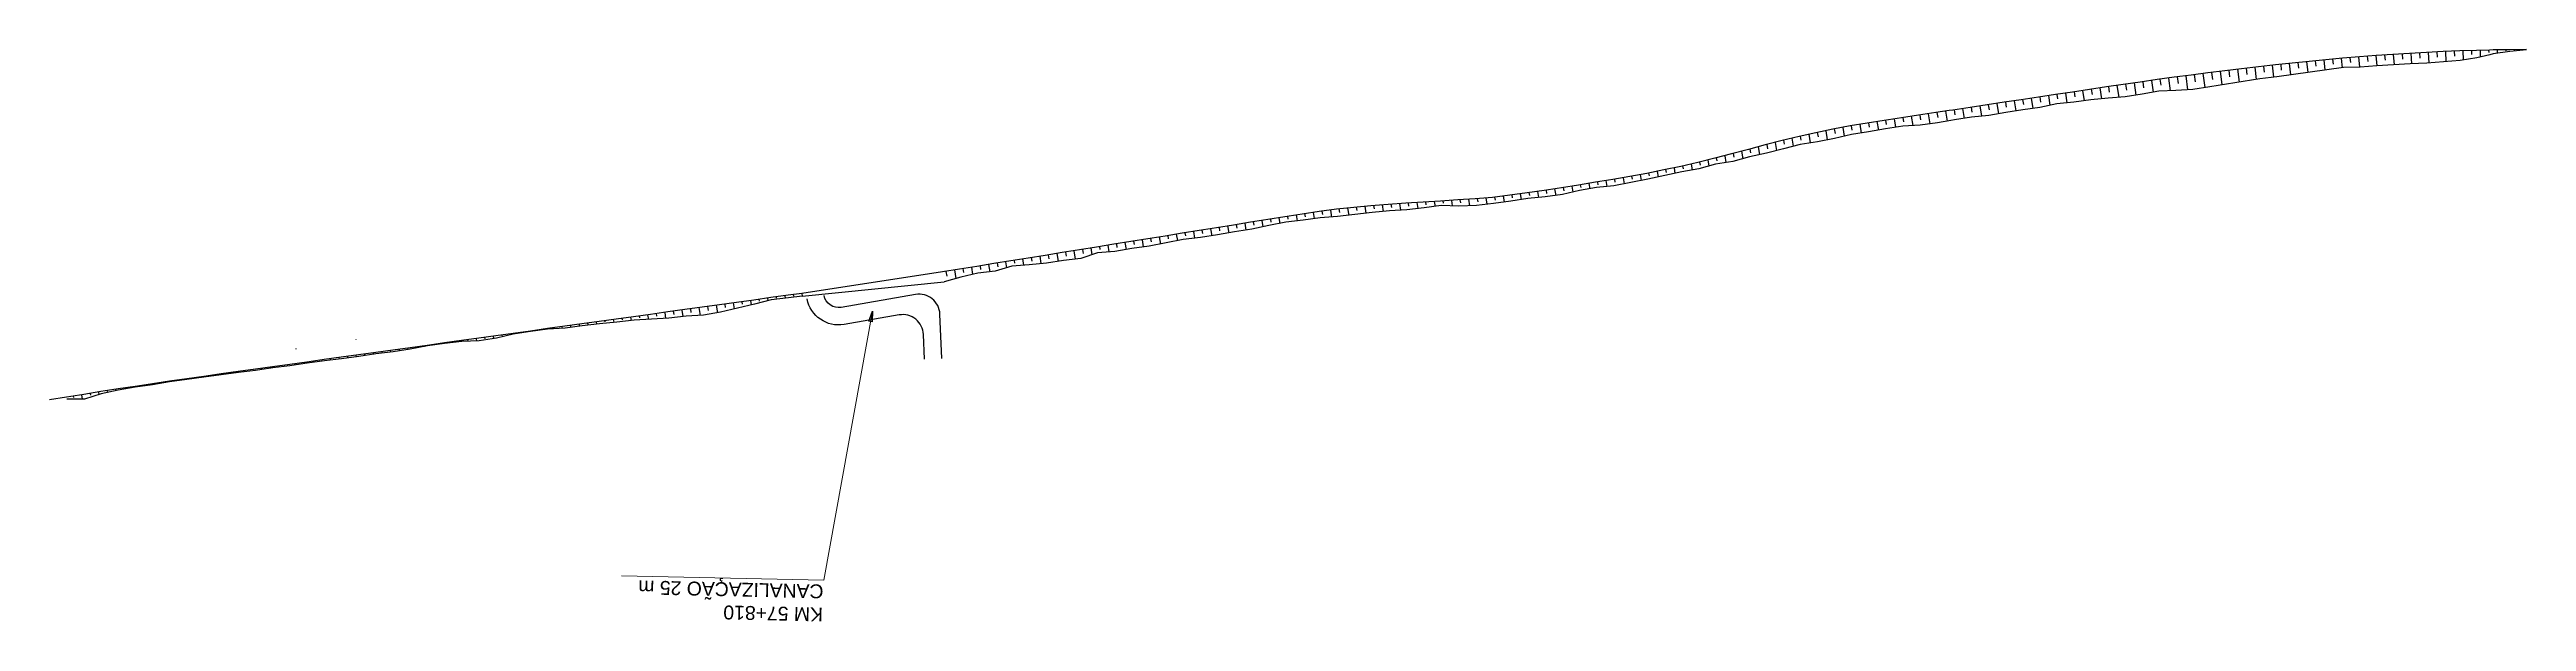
# Model space of a CAD drawing. Header units: metres. Extents: x 288738 to 324331, y 7399322 to 7465117.
# Drawn here: x 310145 to 310859, y 7432513 to 7432678 of the extents above; entities that cross this region are included whole.
import ezdxf

# ---------------------------------------------------------------- set-up
doc = ezdxf.new("R2010")
doc.units = ezdxf.units.M
doc.header["$LTSCALE"] = 10
for name, color, linetype in [('F-HZ-CORREDOR', 7, 'Continuous'), ('F-HZ-CORREDOR-FEAT', 2, 'Continuous'), ('F-HZ-PIANO-CORTE', 10, 'Continuous'), ('F-HZ-TALUDE', 2, 'Continuous')]:
    doc.layers.add(name, color=color, linetype=linetype)
doc.layers.add('U-HZ-TEXTO-MUROS', color=2, linetype='Continuous', lineweight=0)
doc.styles.add('ARIAL', font='arial.ttf')
doc.styles.add('DIM', font='arial.ttf', dxfattribs={"width": 0.8})
doc.dimstyles.new('U-1_2000', dxfattribs={"dimscale": 2, "dimtxt": 1.5, "dimasz": 0.75, "dimexe": 0.75, "dimexo": 0.75, "dimgap": 0.25, "dimtad": 1, "dimzin": 4, "dimtxsty": 'DIM', "dimblk": 'ARCHTICK', "dimcen": 0.7, "dimdle": 0.75, "dimclrd": 256, "dimclre": 256, "dimclrt": 256, "dimaunit": 1, "dimadec": 3, "dimazin": 2, "dimtfac": 1, "dimtofl": 0, "dimtmove": 0, "dimatfit": 3, "dimldrblk": 'CLOSEDBLANK', "dimfxl": 0, "dimtolj": 1, "dimtzin": 0, "dimlwd": -1, "dimlwe": -1, "dimarcsym": 0})

msp = doc.modelspace()

# ---------------------------------------------------------------- texts
at = {"layer": 'U-HZ-TEXTO-MUROS', "linetype": 'Continuous', "lineweight": -3, "insert": (310368.355, 7432525.058), "char_height": 4, "attachment_point": 7, "rotation": 178.718888, "style": 'ARIAL'}
msp.add_mtext('{\\C256;KM 57+810\\PCANALIZAÇÃO 25 m}', dxfattribs=at)
msp.add_mtext('{\\C256;KM 57+810\\PCANALIZAÇÃO 25 m}', dxfattribs=at)

# ---------------------------------------------------------------- blocks, each defined once
blk = doc.blocks.new('_ArchTick')
at = {"color": 0, "linetype": 'ByBlock', "const_width": 0.15}
blk.add_lwpolyline([(-0.5, -0.5), (0.5, 0.5)], dxfattribs=at)

# ---------------------------------------------------------------- linework, layer by layer
at = {"layer": 'F-HZ-CORREDOR', "color": 90, "linetype": 'Continuous', "lineweight": -3}
for p, q in [((310783.369, 7432673.296, 716.328), (310783.572, 7432671.545, 715.152)), ((310785.862, 7432673.574, 716.346), (310786.254, 7432670.111, 714.022)), ((310788.356, 7432673.844, 716.363), (310788.544, 7432672.143, 715.222)), ((310790.85, 7432674.109, 716.381), (310791.209, 7432670.78, 714.149)), ((310793.344, 7432674.365, 716.399), (310793.514, 7432672.75, 715.316)), ((310795.839, 7432674.617, 716.416), (310796.158, 7432671.497, 714.325)), ((310798.334, 7432674.858, 716.433), (310798.484, 7432673.347, 715.421)), ((310800.83, 7432675.096, 716.451), (310801.112, 7432672.168, 714.489)), ((310803.326, 7432675.322, 716.468), (310803.458, 7432673.913, 715.524)), ((310805.823, 7432675.545, 716.485), (310806.067, 7432672.84, 714.674)), ((310808.319, 7432675.755, 716.502), (310808.441, 7432674.356, 715.566)), ((310810.816, 7432675.962, 716.518), (310811.061, 7432673.036, 714.561)), ((310813.318, 7432676.155, 716.535), (310813.437, 7432674.675, 715.546)), ((310815.82, 7432676.346, 716.552), (310816.05, 7432673.364, 714.558)), ((310818.324, 7432676.521, 716.568), (310818.435, 7432675.022, 715.566)), ((310820.829, 7432676.696, 716.585), (310821.04, 7432673.681, 714.57)), ((310823.334, 7432676.853, 716.601), (310823.435, 7432675.341, 715.59)), ((310825.841, 7432677.009, 716.617), (310826.032, 7432673.975, 714.591)), ((310828.348, 7432677.15, 716.633), (310828.438, 7432675.629, 715.618)), ((310830.856, 7432677.286, 716.649), (310831.024, 7432674.249, 714.622)), ((310833.364, 7432677.408, 716.665), (310833.441, 7432675.913, 715.667)), ((310835.872, 7432677.525, 716.681), (310836.012, 7432674.601, 714.729)), ((310838.38, 7432677.628, 716.697), (310838.441, 7432676.224, 715.76)), ((310840.88, 7432677.724, 716.712), (310840.984, 7432675.107, 714.966)), ((310843.369, 7432677.807, 716.727), (310843.41, 7432676.662, 715.963)), ((310845.845, 7432677.884, 716.743), (310845.904, 7432675.986, 715.477)), ((310848.304, 7432677.952, 716.758), (310848.323, 7432677.245, 716.287)), ((310850.776, 7432678.002, 716.773), (310850.799, 7432676.997, 716.102)), ((310853.259, 7432678.045, 716.788), (310853.265, 7432677.704, 716.56)), ((310855.747, 7432678.077, 716.803), (310855.753, 7432677.664, 716.528)), ((310858.239, 7432678.099, 716.817), (310858.24, 7432678.005, 716.754)), ((310731.265, 7432666.294, 715.929), (310731.72, 7432663.32, 713.924)), ((310733.739, 7432666.666, 715.949), (310733.97, 7432665.146, 714.924)), ((310736.212, 7432667.035, 715.969), (310736.688, 7432663.881, 713.842)), ((310738.686, 7432667.403, 715.989), (310738.931, 7432665.764, 714.884)), ((310741.159, 7432667.766, 716.008), (310741.667, 7432664.34, 713.699)), ((310743.634, 7432668.127, 716.028), (310743.893, 7432666.362, 714.839)), ((310746.113, 7432668.484, 716.048), (310746.623, 7432664.975, 713.684)), ((310748.593, 7432668.838, 716.067), (310748.843, 7432667.101, 714.897)), ((310751.073, 7432669.187, 716.086), (310751.559, 7432665.774, 713.788)), ((310753.551, 7432669.532, 716.106), (310753.793, 7432667.811, 714.946)), ((310756.023, 7432669.872, 716.125), (310756.533, 7432666.203, 713.655)), ((310758.497, 7432670.208, 716.143), (310758.763, 7432668.271, 714.84)), ((310760.976, 7432670.539, 716.162), (310761.524, 7432666.498, 713.444)), ((310763.459, 7432670.867, 716.181), (310763.734, 7432668.804, 714.793)), ((310765.946, 7432671.19, 716.2), (310766.483, 7432667.108, 713.456)), ((310768.433, 7432671.508, 716.218), (310768.693, 7432669.5, 714.869)), ((310770.921, 7432671.82, 716.237), (310771.42, 7432667.895, 713.599)), ((310773.408, 7432672.127, 716.255), (310773.648, 7432670.212, 714.969)), ((310775.897, 7432672.428, 716.274), (310776.356, 7432668.698, 713.768)), ((310778.387, 7432672.723, 716.292), (310778.606, 7432670.903, 715.069)), ((310780.877, 7432673.013, 716.31), (310781.298, 7432669.453, 713.92)), ((310684.31, 7432659.216, 715.557), (310684.539, 7432657.795, 714.597)), ((310686.782, 7432659.588, 715.576), (310687.245, 7432656.715, 713.636)), ((310689.253, 7432659.961, 715.595), (310689.487, 7432658.511, 714.616)), ((310691.725, 7432660.334, 715.615), (310692.192, 7432657.436, 713.658)), ((310694.195, 7432660.706, 715.634), (310694.421, 7432659.302, 714.686)), ((310696.667, 7432661.078, 715.653), (310697.121, 7432658.256, 713.748)), ((310699.138, 7432661.451, 715.673), (310699.368, 7432660.026, 714.71)), ((310701.607, 7432661.823, 715.692), (310702.084, 7432658.858, 713.69)), ((310704.077, 7432662.195, 715.712), (310704.322, 7432660.668, 714.68)), ((310706.55, 7432662.568, 715.731), (310707.029, 7432659.572, 713.708)), ((310709.023, 7432662.941, 715.751), (310709.258, 7432661.469, 714.757)), ((310711.496, 7432663.314, 715.77), (310711.963, 7432660.384, 713.792)), ((310713.97, 7432663.687, 715.79), (310714.202, 7432662.224, 714.802)), ((310716.443, 7432664.06, 715.81), (310716.913, 7432661.081, 713.8)), ((310718.915, 7432664.432, 715.829), (310719.15, 7432662.938, 714.821)), ((310721.382, 7432664.804, 715.849), (310721.819, 7432662.014, 713.967)), ((310723.85, 7432665.176, 715.869), (310724.057, 7432663.849, 714.974)), ((310726.32, 7432665.548, 715.889), (310726.753, 7432662.752, 714.003)), ((310728.791, 7432665.921, 715.909), (310729.016, 7432664.46, 714.924)), ((310645.024, 7432651.937, 715.194), (310645.213, 7432650.768, 714.405)), ((310647.451, 7432652.526, 715.222), (310647.823, 7432650.218, 713.664)), ((310649.881, 7432653.108, 715.25), (310650.067, 7432651.955, 714.472)), ((310652.325, 7432653.656, 715.277), (310652.722, 7432651.19, 713.611)), ((310654.77, 7432654.198, 715.303), (310654.98, 7432652.894, 714.422)), ((310657.219, 7432654.705, 715.327), (310657.647, 7432652.053, 713.537)), ((310659.67, 7432655.204, 715.352), (310659.885, 7432653.868, 714.449)), ((310662.122, 7432655.668, 715.375), (310662.538, 7432653.086, 713.632)), ((310664.576, 7432656.125, 715.398), (310664.778, 7432654.872, 714.551)), ((310667.04, 7432656.548, 715.419), (310667.448, 7432654.017, 713.71)), ((310669.505, 7432656.965, 715.44), (310669.71, 7432655.695, 714.582)), ((310671.975, 7432657.348, 715.46), (310672.372, 7432654.882, 713.795)), ((310674.445, 7432657.729, 715.48), (310674.639, 7432656.527, 714.668)), ((310676.917, 7432658.101, 715.499), (310677.305, 7432655.696, 713.875)), ((310679.387, 7432658.474, 715.518), (310679.584, 7432657.254, 714.695)), ((310681.848, 7432658.845, 715.538), (310682.276, 7432656.191, 713.746)), ((310618.377, 7432645.097, 714.88), (310618.66, 7432643.342, 713.694)), ((310620.814, 7432645.665, 714.898), (310620.961, 7432644.75, 714.281)), ((310623.234, 7432646.257, 714.926), (310623.514, 7432644.517, 713.751)), ((310625.655, 7432646.857, 714.955), (310625.794, 7432645.998, 714.374)), ((310628.086, 7432647.489, 714.984), (310628.406, 7432645.503, 713.643)), ((310630.512, 7432648.122, 715.014), (310630.689, 7432647.026, 714.275)), ((310632.922, 7432648.761, 715.044), (310633.266, 7432646.629, 713.605)), ((310635.335, 7432649.401, 715.075), (310635.505, 7432648.347, 714.363)), ((310637.761, 7432650.045, 715.105), (310638.123, 7432647.796, 713.586)), ((310640.186, 7432650.687, 715.135), (310640.376, 7432649.504, 714.337)), ((310642.604, 7432651.315, 715.165), (310642.984, 7432648.962, 713.576)), ((310579.057, 7432637.903, 714.701), (310579.355, 7432636.052, 713.452)), ((310581.528, 7432638.276, 714.71), (310581.676, 7432637.358, 714.089)), ((310583.989, 7432638.682, 714.719), (310584.261, 7432636.995, 713.58)), ((310586.452, 7432639.087, 714.728), (310586.578, 7432638.306, 714.201)), ((310588.919, 7432639.494, 714.738), (310589.167, 7432637.953, 713.697)), ((310591.384, 7432639.9, 714.747), (310591.509, 7432639.124, 714.223)), ((310593.848, 7432640.306, 714.756), (310594.12, 7432638.618, 713.617)), ((310596.312, 7432640.715, 714.766), (310596.456, 7432639.82, 714.161)), ((310598.775, 7432641.137, 714.776), (310599.061, 7432639.366, 713.58)), ((310601.238, 7432641.566, 714.786), (310601.378, 7432640.693, 714.196)), ((310603.694, 7432642.023, 714.798), (310603.97, 7432640.313, 713.643)), ((310606.15, 7432642.487, 714.809), (310606.284, 7432641.651, 714.245)), ((310608.599, 7432642.978, 714.822), (310608.862, 7432641.347, 713.721)), ((310611.047, 7432643.476, 714.835), (310611.176, 7432642.676, 714.295)), ((310613.492, 7432644.002, 714.849), (310613.751, 7432642.392, 713.762)), ((310615.936, 7432644.535, 714.864), (310616.068, 7432643.715, 714.31)), ((310506.992, 7432630.787, 714.618), (310507.138, 7432629.882, 714.007)), ((310509.466, 7432631.149, 714.626), (310509.757, 7432629.34, 713.404)), ((310511.938, 7432631.498, 714.633), (310512.088, 7432630.57, 714.006)), ((310514.408, 7432631.817, 714.639), (310514.732, 7432629.805, 713.28)), ((310516.882, 7432632.124, 714.644), (310517.052, 7432631.069, 713.931)), ((310519.368, 7432632.402, 714.648), (310519.703, 7432630.327, 713.247)), ((310521.856, 7432632.668, 714.652), (310522.02, 7432631.653, 713.966)), ((310524.348, 7432632.905, 714.654), (310524.665, 7432630.939, 713.327)), ((310526.841, 7432633.128, 714.656), (310526.995, 7432632.17, 714.009)), ((310529.334, 7432633.322, 714.657), (310529.642, 7432631.412, 713.367)), ((310531.828, 7432633.506, 714.658), (310531.981, 7432632.557, 714.017)), ((310534.325, 7432633.666, 714.657), (310534.627, 7432631.793, 713.392)), ((310536.824, 7432633.826, 714.656), (310536.971, 7432632.91, 714.038)), ((310539.326, 7432633.984, 714.656), (310539.607, 7432632.24, 713.478)), ((310541.829, 7432634.142, 714.655), (310541.96, 7432633.327, 714.105)), ((310544.335, 7432634.3, 714.654), (310544.567, 7432632.858, 713.68)), ((310546.829, 7432634.457, 714.654), (310546.94, 7432633.773, 714.191)), ((310549.292, 7432634.612, 714.653), (310549.549, 7432633.019, 713.577)), ((310551.761, 7432634.768, 714.652), (310551.904, 7432633.878, 714.051)), ((310554.248, 7432634.925, 714.652), (310554.546, 7432633.071, 713.4)), ((310556.737, 7432635.093, 714.651), (310556.889, 7432634.149, 714.014)), ((310559.234, 7432635.301, 714.653), (310559.522, 7432633.511, 713.444)), ((310561.727, 7432635.535, 714.655), (310561.865, 7432634.679, 714.077)), ((310564.205, 7432635.866, 714.661), (310564.48, 7432634.157, 713.507)), ((310566.683, 7432636.197, 714.668), (310566.82, 7432635.349, 714.095)), ((310569.162, 7432636.53, 714.674), (310569.428, 7432634.88, 713.56)), ((310571.639, 7432636.863, 714.681), (310571.771, 7432636.044, 714.128)), ((310574.112, 7432637.197, 714.687), (310574.392, 7432635.458, 713.513)), ((310576.585, 7432637.537, 714.694), (310576.732, 7432636.625, 714.078)), ((310462.593, 7432623.65, 714.505), (310462.761, 7432622.612, 713.804)), ((310465.061, 7432624.048, 714.502), (310465.387, 7432622.023, 713.136)), ((310467.528, 7432624.445, 714.5), (310467.685, 7432623.469, 713.841)), ((310469.993, 7432624.842, 714.497), (310470.289, 7432623.008, 713.258)), ((310472.458, 7432625.239, 714.497), (310472.603, 7432624.339, 713.889)), ((310474.922, 7432625.636, 714.503), (310475.236, 7432623.688, 713.188)), ((310477.387, 7432626.033, 714.511), (310477.552, 7432625.009, 713.819)), ((310479.855, 7432626.431, 714.52), (310480.185, 7432624.381, 713.136)), ((310482.323, 7432626.829, 714.529), (310482.488, 7432625.809, 713.84)), ((310484.791, 7432627.226, 714.538), (310485.115, 7432625.219, 713.182)), ((310487.259, 7432627.624, 714.547), (310487.419, 7432626.631, 713.876)), ((310489.727, 7432628.021, 714.556), (310490.047, 7432626.037, 713.216)), ((310492.195, 7432628.419, 714.565), (310492.351, 7432627.446, 713.908)), ((310494.66, 7432628.816, 714.574), (310494.953, 7432626.995, 713.344)), ((310497.125, 7432629.213, 714.583), (310497.263, 7432628.358, 714.005)), ((310499.592, 7432629.611, 714.592), (310499.855, 7432627.982, 713.492)), ((310502.059, 7432630.007, 714.601), (310502.188, 7432629.203, 714.057)), ((310504.524, 7432630.402, 714.61), (310504.803, 7432628.675, 713.443)), ((310418.33, 7432616.519, 714.559), (310418.498, 7432615.476, 713.854)), ((310420.775, 7432616.913, 714.556), (310421.058, 7432615.159, 713.372)), ((310423.227, 7432617.308, 714.553), (310423.356, 7432616.502, 714.009)), ((310425.688, 7432617.704, 714.55), (310425.977, 7432615.908, 713.337)), ((310428.15, 7432618.101, 714.547), (310428.309, 7432617.116, 713.882)), ((310430.614, 7432618.498, 714.544), (310430.955, 7432616.379, 713.113)), ((310433.079, 7432618.895, 714.541), (310433.258, 7432617.782, 713.789)), ((310435.547, 7432619.293, 714.538), (310435.911, 7432617.034, 713.013)), ((310438.014, 7432619.69, 714.535), (310438.201, 7432618.528, 713.75)), ((310440.478, 7432620.087, 714.532), (310440.873, 7432617.636, 712.877)), ((310442.931, 7432620.482, 714.529), (310443.122, 7432619.293, 713.726)), ((310445.361, 7432620.874, 714.526), (310445.674, 7432618.928, 713.213)), ((310447.801, 7432621.267, 714.523), (310447.939, 7432620.407, 713.943)), ((310450.261, 7432621.663, 714.52), (310450.57, 7432619.744, 713.224)), ((310452.723, 7432622.06, 714.517), (310452.888, 7432621.04, 713.828)), ((310455.191, 7432622.457, 714.514), (310455.512, 7432620.462, 713.167)), ((310457.659, 7432622.855, 714.511), (310457.818, 7432621.863, 713.841)), ((310460.126, 7432623.252, 714.508), (310460.456, 7432621.203, 713.125)), ((310403.569, 7432614.141, 714.577), (310403.79, 7432612.768, 713.65)), ((310406.022, 7432614.536, 714.574), (310406.42, 7432612.063, 712.904)), ((310408.479, 7432614.932, 714.571), (310408.66, 7432613.809, 713.813)), ((310410.942, 7432615.329, 714.568), (310411.278, 7432613.241, 713.158)), ((310413.406, 7432615.726, 714.565), (310413.57, 7432614.708, 713.877)), ((310415.872, 7432616.123, 714.562), (310416.218, 7432613.976, 713.112)), ((310320.036, 7432601.962, 714.708), (310320.16, 7432601.195, 714.19)), ((310322.5, 7432602.304, 714.705), (310322.779, 7432600.571, 713.534)), ((310324.97, 7432602.647, 714.701), (310325.119, 7432601.723, 714.078)), ((310327.444, 7432602.99, 714.698), (310327.752, 7432601.077, 713.406)), ((310329.913, 7432603.333, 714.695), (310330.078, 7432602.307, 714.002)), ((310332.378, 7432603.675, 714.691), (310332.738, 7432601.44, 713.182)), ((310334.851, 7432604.018, 714.688), (310335.033, 7432602.887, 713.924)), ((310337.328, 7432604.362, 714.684), (310337.681, 7432602.167, 713.202)), ((310339.799, 7432604.705, 714.68), (310339.961, 7432603.7, 714.001)), ((310342.268, 7432605.048, 714.676), (310342.551, 7432603.293, 713.491)), ((310344.738, 7432605.391, 714.672), (310344.86, 7432604.633, 714.16)), ((310347.208, 7432605.733, 714.668), (310347.416, 7432604.447, 713.799)), ((310349.677, 7432606.076, 714.664), (310349.76, 7432605.559, 714.314)), ((310352.145, 7432606.419, 714.659), (310352.269, 7432605.649, 714.14)), ((310354.617, 7432606.762, 714.655), (310354.672, 7432606.419, 714.423)), ((310357.092, 7432607.105, 714.65), (310357.209, 7432606.381, 714.161)), ((310359.566, 7432607.451, 714.307), (310359.634, 7432607.029, 714.205)), ((310362.039, 7432607.797, 714.186), (310362.177, 7432606.943, 714.064)), ((310268.125, 7432594.757, 714.742), (310268.242, 7432594.029, 714.251)), ((310270.596, 7432595.1, 714.742), (310270.656, 7432594.724, 714.488)), ((310273.073, 7432595.443, 714.741), (310273.18, 7432594.775, 714.29)), ((310275.547, 7432595.787, 714.741), (310275.588, 7432595.531, 714.568)), ((310278.02, 7432596.13, 714.74), (310278.071, 7432595.81, 714.524)), ((310280.495, 7432596.474, 714.739), (310280.513, 7432596.366, 714.666)), ((310282.972, 7432596.817, 714.738), (310282.997, 7432596.664, 714.634)), ((310285.449, 7432597.161, 714.737), (310285.459, 7432597.096, 714.693)), ((310287.925, 7432597.505, 714.735), (310287.945, 7432597.379, 714.65)), ((310290.391, 7432597.847, 714.734), (310290.413, 7432597.708, 714.64)), ((310292.851, 7432598.189, 714.733), (310292.933, 7432597.682, 714.391)), ((310295.323, 7432598.532, 714.731), (310295.369, 7432598.241, 714.535)), ((310297.799, 7432598.875, 714.729), (310297.892, 7432598.298, 714.339)), ((310300.275, 7432599.219, 714.727), (310300.323, 7432598.922, 714.527)), ((310302.75, 7432599.563, 714.725), (310302.85, 7432598.943, 714.307)), ((310305.223, 7432599.906, 714.723), (310305.28, 7432599.555, 714.486)), ((310307.695, 7432600.249, 714.721), (310307.825, 7432599.439, 714.173)), ((310310.167, 7432600.592, 714.718), (310310.24, 7432600.139, 714.412)), ((310312.639, 7432600.935, 714.716), (310312.8, 7432599.939, 714.043)), ((310315.107, 7432601.278, 714.713), (310315.2, 7432600.703, 714.325)), ((310317.572, 7432601.62, 714.71), (310317.788, 7432600.282, 713.807)), ((310218.643, 7432587.889, 714.726), (310218.701, 7432587.528, 714.482)), ((310221.12, 7432588.232, 714.728), (310221.149, 7432588.051, 714.605)), ((310223.596, 7432588.576, 714.73), (310223.655, 7432588.207, 714.48)), ((310226.071, 7432588.92, 714.731), (310226.103, 7432588.716, 714.594)), ((310228.545, 7432589.263, 714.733), (310228.619, 7432588.805, 714.424)), ((310231.021, 7432589.607, 714.735), (310231.059, 7432589.371, 714.575)), ((310233.497, 7432589.95, 714.736), (310233.573, 7432589.481, 714.419)), ((310235.974, 7432590.294, 714.737), (310236.011, 7432590.066, 714.583)), ((310238.451, 7432590.638, 714.738), (310238.521, 7432590.198, 714.441)), ((310240.926, 7432590.981, 714.739), (310240.964, 7432590.746, 714.58)), ((310243.4, 7432591.325, 714.74), (310243.484, 7432590.802, 714.387)), ((310245.876, 7432591.669, 714.741), (310245.916, 7432591.42, 714.573)), ((310248.353, 7432592.012, 714.742), (310248.424, 7432591.576, 714.447)), ((310250.829, 7432592.356, 714.742), (310250.856, 7432592.191, 714.63)), ((310253.305, 7432592.7, 714.743), (310253.338, 7432592.494, 714.604)), ((310255.782, 7432593.043, 714.743), (310255.794, 7432592.969, 714.692)), ((310258.258, 7432593.387, 714.743), (310258.278, 7432593.265, 714.66)), ((310260.732, 7432593.731, 714.743), (310260.747, 7432593.64, 714.682)), ((310263.204, 7432594.074, 714.743), (310263.249, 7432593.795, 714.555)), ((310265.667, 7432594.415, 714.743), (310265.705, 7432594.175, 714.581)), ((310166.676, 7432580.484, 714.648), (310166.698, 7432580.348, 714.556)), ((310169.147, 7432580.863, 714.654), (310169.184, 7432580.63, 714.497)), ((310171.618, 7432581.236, 714.66), (310171.638, 7432581.118, 714.58)), ((310174.09, 7432581.608, 714.665), (310174.132, 7432581.348, 714.49)), ((310176.563, 7432581.975, 714.671), (310176.582, 7432581.858, 714.592)), ((310179.037, 7432582.34, 714.675), (310179.067, 7432582.154, 714.55)), ((310181.511, 7432582.699, 714.68), (310181.525, 7432582.611, 714.621)), ((310183.985, 7432583.057, 714.684), (310184.014, 7432582.875, 714.561)), ((310186.459, 7432583.41, 714.688), (310186.476, 7432583.309, 714.62)), ((310188.934, 7432583.761, 714.692), (310188.971, 7432583.532, 714.538)), ((310191.409, 7432584.107, 714.696), (310191.429, 7432583.985, 714.613)), ((310193.885, 7432584.452, 714.699), (310193.927, 7432584.194, 714.525)), ((310196.361, 7432584.796, 714.702), (310196.383, 7432584.655, 714.607)), ((310198.836, 7432585.139, 714.706), (310198.886, 7432584.83, 714.497)), ((310201.311, 7432585.483, 714.709), (310201.34, 7432585.306, 714.589)), ((310203.786, 7432585.826, 714.711), (310203.851, 7432585.422, 714.439)), ((310206.262, 7432586.17, 714.714), (310206.293, 7432585.974, 714.582)), ((310208.739, 7432586.514, 714.717), (310208.795, 7432586.162, 714.479)), ((310211.215, 7432586.858, 714.719), (310211.243, 7432586.681, 714.6)), ((310213.691, 7432587.201, 714.722), (310213.751, 7432586.829, 714.471)), ((310216.167, 7432587.545, 714.724), (310216.197, 7432587.36, 714.599)), ((310151.963, 7432578.164, 714.608), (310152.035, 7432577.721, 714.309)), ((310154.401, 7432578.556, 714.615), (310154.606, 7432577.282, 713.755)), ((310156.84, 7432578.945, 714.622), (310156.929, 7432578.397, 714.252)), ((310159.281, 7432579.333, 714.629), (310159.397, 7432578.615, 714.144)), ((310161.74, 7432579.719, 714.636), (310161.78, 7432579.469, 714.467)), ((310164.206, 7432580.104, 714.642), (310164.262, 7432579.757, 714.408))]:
    msp.add_line(p, q, dxfattribs=at)
at = {"layer": 'F-HZ-CORREDOR-FEAT', "color": 2, "linetype": 'Continuous', "lineweight": -3}
for p, q in [((310786.821, 7432673.681), (310781.965, 7432673.14)), ((310786.821, 7432673.681), (310781.965, 7432673.14)), ((310786.821, 7432673.681), (310781.965, 7432673.14)), ((310791.674, 7432674.197), (310786.821, 7432673.681)), ((310791.674, 7432674.197), (310786.821, 7432673.681)), ((310791.674, 7432674.197), (310786.821, 7432673.681)), ((310796.523, 7432674.686), (310791.674, 7432674.197)), ((310796.523, 7432674.686), (310791.674, 7432674.197)), ((310796.523, 7432674.686), (310791.674, 7432674.197)), ((310801.368, 7432675.147), (310796.523, 7432674.686)), ((310801.368, 7432675.147), (310796.523, 7432674.686)), ((310801.368, 7432675.147), (310796.523, 7432674.686)), ((310806.21, 7432675.58), (310801.368, 7432675.147)), ((310806.21, 7432675.58), (310801.368, 7432675.147)), ((310806.21, 7432675.58), (310801.368, 7432675.147)), ((310811.049, 7432675.981), (310806.21, 7432675.58)), ((310811.049, 7432675.981), (310806.21, 7432675.58)), ((310811.049, 7432675.981), (310806.21, 7432675.58)), ((310815.883, 7432676.351), (310811.049, 7432675.981)), ((310815.883, 7432676.351), (310811.049, 7432675.981)), ((310815.883, 7432676.351), (310811.049, 7432675.981)), ((310816.113, 7432673.368), (310811.294, 7432673.044)), ((310820.714, 7432676.688), (310815.883, 7432676.351)), ((310820.714, 7432676.688), (310815.883, 7432676.351)), ((310820.714, 7432676.688), (310815.883, 7432676.351)), ((310820.926, 7432673.674), (310816.113, 7432673.368)), ((310825.541, 7432676.992), (310820.714, 7432676.688)), ((310825.541, 7432676.992), (310820.714, 7432676.688)), ((310825.541, 7432676.992), (310820.714, 7432676.688)), ((310825.733, 7432673.959), (310820.926, 7432673.674)), ((310830.363, 7432677.262), (310825.541, 7432676.992)), ((310830.363, 7432677.262), (310825.541, 7432676.992)), ((310830.363, 7432677.262), (310825.541, 7432676.992)), ((310830.534, 7432674.216), (310825.733, 7432673.959)), ((310835.181, 7432677.497), (310830.363, 7432677.262)), ((310835.181, 7432677.497), (310830.363, 7432677.262)), ((310835.181, 7432677.497), (310830.363, 7432677.262)), ((310835.325, 7432674.54), (310830.534, 7432674.216)), ((310839.994, 7432677.694), (310835.181, 7432677.497)), ((310839.994, 7432677.694), (310835.181, 7432677.497)), ((310839.994, 7432677.694), (310835.181, 7432677.497)), ((310840.106, 7432674.961), (310835.325, 7432674.54)), ((310844.803, 7432677.855), (310839.994, 7432677.694)), ((310844.803, 7432677.855), (310839.994, 7432677.694)), ((310844.803, 7432677.855), (310839.994, 7432677.694)), ((310844.872, 7432675.752), (310840.106, 7432674.961)), ((310848.603, 7432677.96), (310844.803, 7432677.855)), ((310848.603, 7432677.96), (310844.803, 7432677.855)), ((310848.603, 7432677.96), (310844.803, 7432677.855)), ((310848.639, 7432676.606), (310844.872, 7432675.752)), ((310849.606, 7432677.982), (310848.603, 7432677.96)), ((310849.606, 7432677.982), (310848.603, 7432677.96)), ((310849.606, 7432677.982), (310848.603, 7432677.96)), ((310849.635, 7432676.824), (310848.639, 7432676.606)), ((310854.408, 7432678.065), (310849.606, 7432677.982)), ((310854.408, 7432678.065), (310849.606, 7432677.982)), ((310854.408, 7432678.065), (310849.606, 7432677.982)), ((310854.417, 7432677.532), (310849.635, 7432676.824)), ((310859.211, 7432678.108), (310854.408, 7432678.065)), ((310859.211, 7432678.108), (310854.408, 7432678.065)), ((310859.211, 7432678.108), (310854.408, 7432678.065)), ((310859.212, 7432678.006), (310854.417, 7432677.532)), ((310733.209, 7432666.587), (310728.311, 7432665.849)), ((310733.209, 7432666.587), (310728.311, 7432665.849)), ((310733.209, 7432666.587), (310728.311, 7432665.849)), ((310738.102, 7432667.317), (310733.209, 7432666.587)), ((310738.102, 7432667.317), (310733.209, 7432666.587)), ((310738.102, 7432667.317), (310733.209, 7432666.587)), ((310742.991, 7432668.035), (310738.102, 7432667.317)), ((310742.991, 7432668.035), (310738.102, 7432667.317)), ((310742.991, 7432668.035), (310738.102, 7432667.317)), ((310747.876, 7432668.737), (310742.991, 7432668.035)), ((310747.876, 7432668.737), (310742.991, 7432668.035)), ((310747.876, 7432668.737), (310742.991, 7432668.035)), ((310752.757, 7432669.423), (310747.876, 7432668.737)), ((310752.757, 7432669.423), (310747.876, 7432668.737)), ((310752.757, 7432669.423), (310747.876, 7432668.737)), ((310757.634, 7432670.093), (310752.757, 7432669.423)), ((310757.634, 7432670.093), (310752.757, 7432669.423)), ((310757.634, 7432670.093), (310752.757, 7432669.423)), ((310758.16, 7432666.277), (310753.233, 7432666.053)), ((310762.507, 7432670.744), (310757.634, 7432670.093)), ((310762.507, 7432670.744), (310757.634, 7432670.093)), ((310762.507, 7432670.744), (310757.634, 7432670.093)), ((310763.063, 7432666.599), (310758.16, 7432666.277)), ((310767.377, 7432671.375), (310762.507, 7432670.744)), ((310767.377, 7432671.375), (310762.507, 7432670.744)), ((310767.377, 7432671.375), (310762.507, 7432670.744)), ((310767.905, 7432667.32), (310763.063, 7432666.599)), ((310772.243, 7432671.986), (310767.377, 7432671.375)), ((310772.243, 7432671.986), (310767.377, 7432671.375)), ((310772.243, 7432671.986), (310767.377, 7432671.375)), ((310772.732, 7432668.11), (310767.905, 7432667.32)), ((310777.106, 7432672.574), (310772.243, 7432671.986)), ((310777.106, 7432672.574), (310772.243, 7432671.986)), ((310777.106, 7432672.574), (310772.243, 7432671.986)), ((310777.554, 7432668.892), (310772.732, 7432668.11)), ((310781.965, 7432673.14), (310777.106, 7432672.574)), ((310781.965, 7432673.14), (310777.106, 7432672.574)), ((310781.965, 7432673.14), (310777.106, 7432672.574)), ((310782.378, 7432669.615), (310777.554, 7432668.892)), ((310787.208, 7432670.233), (310782.378, 7432669.615)), ((310792.027, 7432670.892), (310787.208, 7432670.233)), ((310796.836, 7432671.596), (310792.027, 7432670.892)), ((310801.647, 7432672.239), (310796.836, 7432671.596)), ((310806.452, 7432672.892), (310801.647, 7432672.239)), ((310811.294, 7432673.044), (310806.452, 7432672.892)), ((310683.967, 7432659.164), (310679.023, 7432658.419)), ((310683.967, 7432659.164), (310679.023, 7432658.419)), ((310683.967, 7432659.164), (310679.023, 7432658.419)), ((310688.912, 7432659.91), (310683.967, 7432659.164)), ((310688.912, 7432659.91), (310683.967, 7432659.164)), ((310688.912, 7432659.91), (310683.967, 7432659.164)), ((310692.823, 7432660.499), (310688.912, 7432659.91)), ((310692.823, 7432660.499), (310688.912, 7432659.91)), ((310692.823, 7432660.499), (310688.912, 7432659.91)), ((310693.856, 7432660.655), (310692.823, 7432660.499)), ((310693.856, 7432660.655), (310692.823, 7432660.499)), ((310693.856, 7432660.655), (310692.823, 7432660.499)), ((310698.796, 7432661.4), (310693.856, 7432660.655)), ((310698.796, 7432661.4), (310693.856, 7432660.655)), ((310698.796, 7432661.4), (310693.856, 7432660.655)), ((310703.731, 7432662.143), (310698.796, 7432661.4)), ((310703.731, 7432662.143), (310698.796, 7432661.4)), ((310703.731, 7432662.143), (310698.796, 7432661.4)), ((310704.222, 7432659.079), (310699.252, 7432658.565)), ((310708.659, 7432662.886), (310703.731, 7432662.143)), ((310708.659, 7432662.886), (310703.731, 7432662.143)), ((310708.659, 7432662.886), (310703.731, 7432662.143)), ((310709.129, 7432659.94), (310704.222, 7432659.079)), ((310713.581, 7432663.628), (310708.659, 7432662.886)), ((310713.581, 7432663.628), (310708.659, 7432662.886)), ((310713.581, 7432663.628), (310708.659, 7432662.886)), ((310714.044, 7432660.71), (310709.129, 7432659.94)), ((310718.497, 7432664.369), (310713.581, 7432663.628)), ((310718.497, 7432664.369), (310713.581, 7432663.628)), ((310718.497, 7432664.369), (310713.581, 7432663.628)), ((310718.973, 7432661.348), (310714.044, 7432660.71)), ((310723.407, 7432665.109), (310718.497, 7432664.369)), ((310723.407, 7432665.109), (310718.497, 7432664.369)), ((310723.407, 7432665.109), (310718.497, 7432664.369)), ((310723.817, 7432662.481), (310718.973, 7432661.348)), ((310728.311, 7432665.849), (310723.407, 7432665.109)), ((310728.311, 7432665.849), (310723.407, 7432665.109)), ((310728.311, 7432665.849), (310723.407, 7432665.109)), ((310728.76, 7432662.938), (310723.817, 7432662.481)), ((310733.668, 7432663.572), (310728.76, 7432662.938)), ((310738.588, 7432664.075), (310733.668, 7432663.572)), ((310743.511, 7432664.498), (310738.588, 7432664.075)), ((310748.38, 7432665.244), (310743.511, 7432664.498)), ((310753.233, 7432666.053), (310748.38, 7432665.244)), ((310649.505, 7432653.023), (310644.631, 7432651.842)), ((310649.505, 7432653.023), (310644.631, 7432651.842)), ((310649.505, 7432653.023), (310644.631, 7432651.842)), ((310654.393, 7432654.12), (310649.505, 7432653.023)), ((310654.393, 7432654.12), (310649.505, 7432653.023)), ((310654.393, 7432654.12), (310649.505, 7432653.023)), ((310659.295, 7432655.133), (310654.393, 7432654.12)), ((310659.295, 7432655.133), (310654.393, 7432654.12)), ((310659.295, 7432655.133), (310654.393, 7432654.12)), ((310659.727, 7432652.446), (310654.812, 7432651.518)), ((310664.209, 7432656.063), (310659.295, 7432655.133)), ((310664.209, 7432656.063), (310659.295, 7432655.133)), ((310664.209, 7432656.063), (310659.295, 7432655.133)), ((310664.613, 7432653.559), (310659.727, 7432652.446)), ((310669.138, 7432656.908), (310664.209, 7432656.063)), ((310669.138, 7432656.908), (310664.209, 7432656.063)), ((310669.138, 7432656.908), (310664.209, 7432656.063)), ((310669.549, 7432654.356), (310664.613, 7432653.559)), ((310674.079, 7432657.674), (310669.138, 7432656.908)), ((310674.079, 7432657.674), (310669.138, 7432656.908)), ((310674.079, 7432657.674), (310669.138, 7432656.908)), ((310674.466, 7432655.271), (310669.549, 7432654.356)), ((310679.023, 7432658.419), (310674.079, 7432657.674)), ((310679.023, 7432658.419), (310674.079, 7432657.674)), ((310679.023, 7432658.419), (310674.079, 7432657.674)), ((310679.411, 7432656.011), (310674.466, 7432655.271)), ((310684.425, 7432656.326), (310679.411, 7432656.011)), ((310689.379, 7432657.009), (310684.425, 7432656.326)), ((310693.29, 7432657.603), (310689.379, 7432657.009)), ((310694.308, 7432657.848), (310693.29, 7432657.603)), ((310699.252, 7432658.565), (310694.308, 7432657.848)), ((310620.324, 7432645.545), (310615.44, 7432644.421)), ((310620.324, 7432645.545), (310615.44, 7432644.421)), ((310620.324, 7432645.545), (310615.44, 7432644.421)), ((310625.196, 7432646.738), (310620.324, 7432645.545)), ((310625.196, 7432646.738), (310620.324, 7432645.545)), ((310625.196, 7432646.738), (310620.324, 7432645.545)), ((310625.465, 7432645.069), (310620.621, 7432643.698)), ((310630.057, 7432648.001), (310625.196, 7432646.738)), ((310630.057, 7432648.001), (310625.196, 7432646.738)), ((310630.057, 7432648.001), (310625.196, 7432646.738)), ((310630.412, 7432645.799), (310625.465, 7432645.069)), ((310634.914, 7432649.29), (310630.057, 7432648.001)), ((310634.914, 7432649.29), (310630.057, 7432648.001)), ((310634.914, 7432649.29), (310630.057, 7432648.001)), ((310635.249, 7432647.206), (310630.412, 7432645.799)), ((310639.77, 7432650.579), (310634.914, 7432649.29)), ((310639.77, 7432650.579), (310634.914, 7432649.29)), ((310639.77, 7432650.579), (310634.914, 7432649.29)), ((310640.152, 7432648.212), (310635.249, 7432647.206)), ((310644.631, 7432651.842), (310639.77, 7432650.579)), ((310644.631, 7432651.842), (310639.77, 7432650.579)), ((310644.631, 7432651.842), (310639.77, 7432650.579)), ((310645.009, 7432649.499), (310640.152, 7432648.212)), ((310649.873, 7432650.742), (310645.009, 7432649.499)), ((310654.812, 7432651.518), (310649.873, 7432650.742)), ((310580.993, 7432638.188), (310576.046, 7432637.458)), ((310580.993, 7432638.188), (310576.046, 7432637.458)), ((310580.993, 7432638.188), (310576.046, 7432637.458)), ((310585.926, 7432639.001), (310580.993, 7432638.188)), ((310585.926, 7432639.001), (310580.993, 7432638.188)), ((310585.926, 7432639.001), (310580.993, 7432638.188)), ((310590.86, 7432639.813), (310585.926, 7432639.001)), ((310590.86, 7432639.813), (310585.926, 7432639.001)), ((310590.86, 7432639.813), (310585.926, 7432639.001)), ((310591.105, 7432638.291), (310586.179, 7432637.433)), ((310595.794, 7432640.626), (310590.86, 7432639.813)), ((310595.794, 7432640.626), (310590.86, 7432639.813)), ((310595.794, 7432640.626), (310590.86, 7432639.813)), ((310596.083, 7432638.832), (310591.105, 7432638.291)), ((310600.722, 7432641.47), (310595.794, 7432640.626)), ((310600.722, 7432641.47), (310595.794, 7432640.626)), ((310600.722, 7432641.47), (310595.794, 7432640.626)), ((310601.005, 7432639.715), (310596.083, 7432638.832)), ((310605.639, 7432642.384), (310600.722, 7432641.47)), ((310605.639, 7432642.384), (310600.722, 7432641.47)), ((310605.639, 7432642.384), (310600.722, 7432641.47)), ((310605.91, 7432640.704), (310601.005, 7432639.715)), ((310610.545, 7432643.368), (310605.639, 7432642.384)), ((310610.545, 7432643.368), (310605.639, 7432642.384)), ((310610.545, 7432643.368), (310605.639, 7432642.384)), ((310610.803, 7432641.769), (310605.91, 7432640.704)), ((310615.44, 7432644.421), (310610.545, 7432643.368)), ((310615.44, 7432644.421), (310610.545, 7432643.368)), ((310615.44, 7432644.421), (310610.545, 7432643.368)), ((310615.701, 7432642.804), (310610.803, 7432641.769)), ((310620.621, 7432643.698), (310615.701, 7432642.804)), ((310506.236, 7432630.676), (310501.299, 7432629.886)), ((310506.236, 7432630.676), (310501.299, 7432629.886)), ((310506.236, 7432630.676), (310501.299, 7432629.886)), ((310511.184, 7432631.401), (310506.236, 7432630.676)), ((310511.184, 7432631.401), (310506.236, 7432630.676)), ((310511.184, 7432631.401), (310506.236, 7432630.676)), ((310516.145, 7432632.042), (310511.184, 7432631.401)), ((310516.145, 7432632.042), (310511.184, 7432631.401)), ((310516.145, 7432632.042), (310511.184, 7432631.401)), ((310521.12, 7432632.599), (310516.145, 7432632.042)), ((310521.12, 7432632.599), (310516.145, 7432632.042)), ((310521.12, 7432632.599), (310516.145, 7432632.042)), ((310521.45, 7432630.549), (310516.487, 7432629.92)), ((310526.108, 7432633.072), (310521.12, 7432632.599)), ((310526.108, 7432633.072), (310521.12, 7432632.599)), ((310526.108, 7432633.072), (310521.12, 7432632.599)), ((310526.417, 7432631.152), (310521.45, 7432630.549)), ((310531.11, 7432633.46), (310526.108, 7432633.072)), ((310531.11, 7432633.46), (310526.108, 7432633.072)), ((310531.11, 7432633.46), (310526.108, 7432633.072)), ((310531.417, 7432631.555), (310526.417, 7432631.152)), ((310536.123, 7432633.782), (310531.11, 7432633.46)), ((310536.123, 7432633.782), (310531.11, 7432633.46)), ((310536.123, 7432633.782), (310531.11, 7432633.46)), ((310536.422, 7432631.926), (310531.417, 7432631.555)), ((310541.136, 7432634.098), (310536.123, 7432633.782)), ((310541.136, 7432634.098), (310536.123, 7432633.782)), ((310541.136, 7432634.098), (310536.123, 7432633.782)), ((310541.407, 7432632.418), (310536.422, 7432631.926)), ((310546.15, 7432634.414), (310541.136, 7432634.098)), ((310546.15, 7432634.414), (310541.136, 7432634.098)), ((310546.15, 7432634.414), (310541.136, 7432634.098)), ((310546.36, 7432633.107), (310541.407, 7432632.418)), ((310551.163, 7432634.73), (310546.15, 7432634.414)), ((310551.163, 7432634.73), (310546.15, 7432634.414)), ((310551.163, 7432634.73), (310546.15, 7432634.414)), ((310551.447, 7432632.967), (310546.36, 7432633.107)), ((310556.177, 7432635.047), (310551.163, 7432634.73)), ((310556.177, 7432635.047), (310551.163, 7432634.73)), ((310556.177, 7432635.047), (310551.163, 7432634.73)), ((310556.484, 7432633.136), (310551.447, 7432632.967)), ((310561.174, 7432635.462), (310556.177, 7432635.047)), ((310561.174, 7432635.462), (310556.177, 7432635.047)), ((310561.174, 7432635.462), (310556.177, 7432635.047)), ((310561.45, 7432633.749), (310556.484, 7432633.136)), ((310566.132, 7432636.123), (310561.174, 7432635.462)), ((310566.132, 7432636.123), (310561.174, 7432635.462)), ((310566.132, 7432636.123), (310561.174, 7432635.462)), ((310566.407, 7432634.417), (310561.45, 7432633.749)), ((310571.09, 7432636.788), (310566.132, 7432636.123)), ((310571.09, 7432636.788), (310566.132, 7432636.123)), ((310571.09, 7432636.788), (310566.132, 7432636.123)), ((310571.349, 7432635.175), (310566.407, 7432634.417)), ((310576.046, 7432637.458), (310571.09, 7432636.788)), ((310576.046, 7432637.458), (310571.09, 7432636.788)), ((310576.046, 7432637.458), (310571.09, 7432636.788)), ((310576.339, 7432635.638), (310571.349, 7432635.175)), ((310581.294, 7432636.318), (310576.339, 7432635.638)), ((310586.179, 7432637.433), (310581.294, 7432636.318)), ((310461.808, 7432623.524), (310456.872, 7432622.728)), ((310461.808, 7432623.524), (310456.872, 7432622.728)), ((310461.808, 7432623.524), (310456.872, 7432622.728)), ((310466.745, 7432624.319), (310461.808, 7432623.524)), ((310466.745, 7432624.319), (310461.808, 7432623.524)), ((310466.745, 7432624.319), (310461.808, 7432623.524)), ((310471.681, 7432625.114), (310466.745, 7432624.319)), ((310471.681, 7432625.114), (310466.745, 7432624.319)), ((310471.681, 7432625.114), (310466.745, 7432624.319)), ((310471.963, 7432623.361), (310467.065, 7432622.33)), ((310476.617, 7432625.909), (310471.681, 7432625.114)), ((310476.617, 7432625.909), (310471.681, 7432625.114)), ((310476.617, 7432625.909), (310471.681, 7432625.114)), ((310476.947, 7432623.86), (310471.963, 7432623.361)), ((310481.554, 7432626.705), (310476.617, 7432625.909)), ((310481.554, 7432626.705), (310476.617, 7432625.909)), ((310481.554, 7432626.705), (310476.617, 7432625.909)), ((310481.884, 7432624.655), (310476.947, 7432623.86)), ((310486.49, 7432627.5), (310481.554, 7432626.705)), ((310486.49, 7432627.5), (310481.554, 7432626.705)), ((310486.49, 7432627.5), (310481.554, 7432626.705)), ((310486.81, 7432625.514), (310481.884, 7432624.655)), ((310491.426, 7432628.295), (310486.49, 7432627.5)), ((310491.426, 7432628.295), (310486.49, 7432627.5)), ((310491.426, 7432628.295), (310486.49, 7432627.5)), ((310491.746, 7432626.312), (310486.81, 7432625.514)), ((310496.363, 7432629.09), (310491.426, 7432628.295)), ((310496.363, 7432629.09), (310491.426, 7432628.295)), ((310496.363, 7432629.09), (310491.426, 7432628.295)), ((310496.642, 7432627.355), (310491.746, 7432626.312)), ((310501.299, 7432629.886), (310496.363, 7432629.09)), ((310501.299, 7432629.886), (310496.363, 7432629.09)), ((310501.299, 7432629.886), (310496.363, 7432629.09)), ((310501.552, 7432628.313), (310496.642, 7432627.355)), ((310506.528, 7432628.866), (310501.552, 7432628.313)), ((310511.475, 7432629.592), (310506.528, 7432628.866)), ((310516.487, 7432629.92), (310511.475, 7432629.592)), ((310417.381, 7432616.366), (310412.445, 7432615.571)), ((310417.381, 7432616.366), (310412.445, 7432615.571)), ((310417.381, 7432616.366), (310412.445, 7432615.571)), ((310422.317, 7432617.161), (310417.381, 7432616.366)), ((310422.317, 7432617.161), (310417.381, 7432616.366)), ((310422.317, 7432617.161), (310417.381, 7432616.366)), ((310427.254, 7432617.957), (310422.317, 7432617.161)), ((310427.254, 7432617.957), (310422.317, 7432617.161)), ((310427.254, 7432617.957), (310422.317, 7432617.161)), ((310432.19, 7432618.752), (310427.254, 7432617.957)), ((310432.19, 7432618.752), (310427.254, 7432617.957)), ((310432.19, 7432618.752), (310427.254, 7432617.957)), ((310432.547, 7432616.537), (310427.562, 7432616.042)), ((310437.126, 7432619.547), (310432.19, 7432618.752)), ((310437.126, 7432619.547), (310432.19, 7432618.752)), ((310437.126, 7432619.547), (310432.19, 7432618.752)), ((310437.494, 7432617.268), (310432.547, 7432616.537)), ((310442.063, 7432620.342), (310437.126, 7432619.547)), ((310442.063, 7432620.342), (310437.126, 7432619.547)), ((310442.063, 7432620.342), (310437.126, 7432619.547)), ((310442.471, 7432617.81), (310437.494, 7432617.268)), ((310446.999, 7432621.138), (310442.063, 7432620.342)), ((310446.999, 7432621.138), (310442.063, 7432620.342)), ((310446.999, 7432621.138), (310442.063, 7432620.342)), ((310447.266, 7432619.484), (310442.471, 7432617.81)), ((310451.935, 7432621.933), (310446.999, 7432621.138)), ((310451.935, 7432621.933), (310446.999, 7432621.138)), ((310451.935, 7432621.933), (310446.999, 7432621.138)), ((310452.267, 7432619.878), (310447.266, 7432619.484)), ((310456.872, 7432622.728), (310451.935, 7432621.933)), ((310456.872, 7432622.728), (310451.935, 7432621.933)), ((310456.872, 7432622.728), (310451.935, 7432621.933)), ((310457.188, 7432620.764), (310452.267, 7432619.878)), ((310462.145, 7432621.431), (310457.188, 7432620.764)), ((310467.065, 7432622.33), (310462.145, 7432621.431)), ((310407.508, 7432614.776), (310402.572, 7432613.98)), ((310407.508, 7432614.776), (310402.572, 7432613.98)), ((310407.508, 7432614.776), (310402.572, 7432613.98)), ((310407.88, 7432612.468), (310403.032, 7432611.124)), ((310412.445, 7432615.571), (310407.508, 7432614.776)), ((310412.445, 7432615.571), (310407.508, 7432614.776)), ((310412.445, 7432615.571), (310407.508, 7432614.776)), ((310412.766, 7432613.579), (310407.88, 7432612.468)), ((310417.738, 7432614.15), (310412.766, 7432613.579)), ((310422.566, 7432615.618), (310417.738, 7432614.15)), ((310427.562, 7432616.042), (310422.566, 7432615.618)), ((310323.401, 7432602.429), (310318.448, 7432601.741)), ((310323.401, 7432602.429), (310318.448, 7432601.741)), ((310323.401, 7432602.429), (310318.448, 7432601.741)), ((310328.355, 7432603.117), (310323.401, 7432602.429)), ((310328.355, 7432603.117), (310323.401, 7432602.429)), ((310328.355, 7432603.117), (310323.401, 7432602.429)), ((310333.309, 7432603.804), (310328.355, 7432603.117)), ((310333.309, 7432603.804), (310328.355, 7432603.117)), ((310333.309, 7432603.804), (310328.355, 7432603.117)), ((310338.262, 7432604.492), (310333.309, 7432603.804)), ((310338.262, 7432604.492), (310333.309, 7432603.804)), ((310338.262, 7432604.492), (310333.309, 7432603.804)), ((310338.612, 7432602.322), (310333.68, 7432601.5)), ((310343.216, 7432605.179), (310338.262, 7432604.492)), ((310343.216, 7432605.179), (310338.262, 7432604.492)), ((310343.216, 7432605.179), (310338.262, 7432604.492)), ((310343.483, 7432603.523), (310338.612, 7432602.322)), ((310348.17, 7432605.867), (310343.216, 7432605.179)), ((310348.17, 7432605.867), (310343.216, 7432605.179)), ((310348.17, 7432605.867), (310343.216, 7432605.179)), ((310348.363, 7432604.669), (310343.483, 7432603.523)), ((310353.124, 7432606.555), (310348.17, 7432605.867)), ((310353.124, 7432606.555), (310348.17, 7432605.867)), ((310353.124, 7432606.555), (310348.17, 7432605.867)), ((310353.231, 7432605.891), (310348.363, 7432604.669)), ((310358.077, 7432607.242), (310353.124, 7432606.555)), ((310358.077, 7432607.242), (310353.124, 7432606.555)), ((310358.077, 7432607.242), (310353.124, 7432606.555)), ((310358.196, 7432606.503), (310353.231, 7432605.891)), ((310362.039, 7432607.797), (310358.077, 7432607.242)), ((310362.039, 7432607.797), (310358.077, 7432607.242)), ((310362.177, 7432606.943), (310358.196, 7432606.503)), ((310268.911, 7432594.866), (310263.957, 7432594.178)), ((310268.911, 7432594.866), (310263.957, 7432594.178)), ((310268.911, 7432594.866), (310263.957, 7432594.178)), ((310273.864, 7432595.553), (310268.911, 7432594.866)), ((310273.864, 7432595.553), (310268.911, 7432594.866)), ((310273.864, 7432595.553), (310268.911, 7432594.866)), ((310273.968, 7432594.911), (310269.041, 7432594.058)), ((310278.818, 7432596.241), (310273.864, 7432595.553)), ((310278.818, 7432596.241), (310273.864, 7432595.553)), ((310278.818, 7432596.241), (310273.864, 7432595.553)), ((310278.86, 7432595.983), (310273.968, 7432594.911)), ((310283.772, 7432596.928), (310278.818, 7432596.241)), ((310283.772, 7432596.928), (310278.818, 7432596.241)), ((310283.772, 7432596.928), (310278.818, 7432596.241)), ((310283.793, 7432596.795), (310278.86, 7432595.983)), ((310288.726, 7432597.616), (310283.772, 7432596.928)), ((310288.726, 7432597.616), (310283.772, 7432596.928)), ((310288.726, 7432597.616), (310283.772, 7432596.928)), ((310288.746, 7432597.491), (310283.793, 7432596.795)), ((310293.679, 7432598.304), (310288.726, 7432597.616)), ((310293.679, 7432598.304), (310288.726, 7432597.616)), ((310293.679, 7432598.304), (310288.726, 7432597.616)), ((310293.773, 7432597.721), (310288.746, 7432597.491)), ((310298.633, 7432598.991), (310293.679, 7432598.304)), ((310298.633, 7432598.991), (310293.679, 7432598.304)), ((310298.633, 7432598.991), (310293.679, 7432598.304)), ((310298.726, 7432598.415), (310293.773, 7432597.721)), ((310303.587, 7432599.679), (310298.633, 7432598.991)), ((310303.587, 7432599.679), (310298.633, 7432598.991)), ((310303.587, 7432599.679), (310298.633, 7432598.991)), ((310303.688, 7432599.05), (310298.726, 7432598.415)), ((310308.54, 7432600.366), (310303.587, 7432599.679)), ((310308.54, 7432600.366), (310303.587, 7432599.679)), ((310308.54, 7432600.366), (310303.587, 7432599.679)), ((310308.677, 7432599.519), (310303.688, 7432599.05)), ((310313.494, 7432601.054), (310308.54, 7432600.366)), ((310313.494, 7432601.054), (310308.54, 7432600.366)), ((310313.494, 7432601.054), (310308.54, 7432600.366)), ((310313.66, 7432600.026), (310308.677, 7432599.519)), ((310318.448, 7432601.741), (310313.494, 7432601.054)), ((310318.448, 7432601.741), (310313.494, 7432601.054)), ((310318.448, 7432601.741), (310313.494, 7432601.054)), ((310318.674, 7432600.337), (310313.66, 7432600.026)), ((310323.692, 7432600.623), (310318.674, 7432600.337)), ((310328.667, 7432601.179), (310323.692, 7432600.623)), ((310333.68, 7432601.5), (310328.667, 7432601.179)), ((310219.374, 7432587.99), (310214.42, 7432587.302)), ((310219.374, 7432587.99), (310214.42, 7432587.302)), ((310219.374, 7432587.99), (310214.42, 7432587.302)), ((310219.431, 7432587.632), (310214.481, 7432586.925)), ((310224.327, 7432588.678), (310219.374, 7432587.99)), ((310224.327, 7432588.678), (310219.374, 7432587.99)), ((310224.327, 7432588.678), (310219.374, 7432587.99)), ((310224.387, 7432588.306), (310219.431, 7432587.632)), ((310229.281, 7432589.365), (310224.327, 7432588.678)), ((310229.281, 7432589.365), (310224.327, 7432588.678)), ((310229.281, 7432589.365), (310224.327, 7432588.678)), ((310229.357, 7432588.892), (310224.387, 7432588.306)), ((310234.235, 7432590.053), (310229.281, 7432589.365)), ((310234.235, 7432590.053), (310229.281, 7432589.365)), ((310234.235, 7432590.053), (310229.281, 7432589.365)), ((310234.31, 7432589.585), (310229.357, 7432588.892)), ((310239.189, 7432590.74), (310234.235, 7432590.053)), ((310239.189, 7432590.74), (310234.235, 7432590.053)), ((310239.189, 7432590.74), (310234.235, 7432590.053)), ((310239.259, 7432590.305), (310234.31, 7432589.585)), ((310244.142, 7432591.428), (310239.189, 7432590.74)), ((310244.142, 7432591.428), (310239.189, 7432590.74)), ((310244.142, 7432591.428), (310239.189, 7432590.74)), ((310244.229, 7432590.89), (310239.259, 7432590.305)), ((310249.096, 7432592.115), (310244.142, 7432591.428)), ((310249.096, 7432592.115), (310244.142, 7432591.428)), ((310249.096, 7432592.115), (310244.142, 7432591.428)), ((310249.163, 7432591.696), (310244.229, 7432590.89)), ((310254.05, 7432592.803), (310249.096, 7432592.115)), ((310254.05, 7432592.803), (310249.096, 7432592.115)), ((310254.05, 7432592.803), (310249.096, 7432592.115)), ((310254.077, 7432592.635), (310249.163, 7432591.696)), ((310259.003, 7432593.491), (310254.05, 7432592.803)), ((310259.003, 7432593.491), (310254.05, 7432592.803)), ((310259.003, 7432593.491), (310254.05, 7432592.803)), ((310259.022, 7432593.376), (310254.077, 7432592.635)), ((310263.957, 7432594.178), (310259.003, 7432593.491)), ((310263.957, 7432594.178), (310259.003, 7432593.491)), ((310263.957, 7432594.178), (310259.003, 7432593.491)), ((310264.007, 7432593.871), (310259.022, 7432593.376)), ((310269.041, 7432594.058), (310264.007, 7432593.871)), ((310169.86, 7432580.972), (310164.917, 7432580.215)), ((310169.86, 7432580.972), (310164.917, 7432580.215)), ((310169.86, 7432580.972), (310164.917, 7432580.215)), ((310169.895, 7432580.751), (310164.966, 7432579.913)), ((310174.804, 7432581.715), (310169.86, 7432580.972)), ((310174.804, 7432581.715), (310169.86, 7432580.972)), ((310174.804, 7432581.715), (310169.86, 7432580.972)), ((310174.847, 7432581.448), (310169.895, 7432580.751)), ((310179.751, 7432582.445), (310174.804, 7432581.715)), ((310179.751, 7432582.445), (310174.804, 7432581.715)), ((310179.751, 7432582.445), (310174.804, 7432581.715)), ((310179.779, 7432582.274), (310174.847, 7432581.448)), ((310184.7, 7432583.161), (310179.751, 7432582.445)), ((310184.7, 7432583.161), (310179.751, 7432582.445)), ((310184.7, 7432583.161), (310179.751, 7432582.445)), ((310184.73, 7432582.976), (310179.779, 7432582.274)), ((310189.652, 7432583.863), (310184.7, 7432583.161)), ((310189.652, 7432583.863), (310184.7, 7432583.161)), ((310189.652, 7432583.863), (310184.7, 7432583.161)), ((310189.69, 7432583.626), (310184.73, 7432582.976)), ((310194.605, 7432584.552), (310189.652, 7432583.863)), ((310194.605, 7432584.552), (310189.652, 7432583.863)), ((310194.605, 7432584.552), (310189.652, 7432583.863)), ((310194.647, 7432584.29), (310189.69, 7432583.626)), ((310199.559, 7432585.24), (310194.605, 7432584.552)), ((310199.559, 7432585.24), (310194.605, 7432584.552)), ((310199.559, 7432585.24), (310194.605, 7432584.552)), ((310199.61, 7432584.923), (310194.647, 7432584.29)), ((310204.513, 7432585.927), (310199.559, 7432585.24)), ((310204.513, 7432585.927), (310199.559, 7432585.24)), ((310204.513, 7432585.927), (310199.559, 7432585.24)), ((310204.58, 7432585.508), (310199.61, 7432584.923)), ((310209.466, 7432586.615), (310204.513, 7432585.927)), ((310209.466, 7432586.615), (310204.513, 7432585.927)), ((310209.466, 7432586.615), (310204.513, 7432585.927)), ((310209.521, 7432586.274), (310204.58, 7432585.508)), ((310214.42, 7432587.302), (310209.466, 7432586.615)), ((310214.42, 7432587.302), (310209.466, 7432586.615)), ((310214.42, 7432587.302), (310209.466, 7432586.615)), ((310214.481, 7432586.925), (310209.521, 7432586.274)), ((310150.102, 7432577.864), (310145.166, 7432577.069)), ((310150.102, 7432577.864), (310145.166, 7432577.069)), ((310155.039, 7432578.659), (310150.102, 7432577.864)), ((310155.039, 7432578.659), (310150.102, 7432577.864)), ((310155.039, 7432578.659), (310150.102, 7432577.864)), ((310155.26, 7432577.283), (310150.197, 7432577.275)), ((310159.977, 7432579.444), (310155.039, 7432578.659)), ((310159.977, 7432579.444), (310155.039, 7432578.659)), ((310159.977, 7432579.444), (310155.039, 7432578.659)), ((310160.075, 7432578.834), (310155.26, 7432577.283)), ((310164.917, 7432580.215), (310159.977, 7432579.444)), ((310164.917, 7432580.215), (310159.977, 7432579.444)), ((310164.917, 7432580.215), (310159.977, 7432579.444)), ((310164.966, 7432579.913), (310160.075, 7432578.834))]:
    msp.add_line(p, q, dxfattribs=at)
at = {"layer": 'F-HZ-PIANO-CORTE'}
for p, q in [((310216.276, 7432591.663), (310216.241, 7432591.878)), ((310233.543, 7432594.346), (310233.519, 7432594.496))]:
    msp.add_line(p, q, dxfattribs=at)
at = {"layer": 'F-HZ-TALUDE'}
for points in [[(310402.572, 7432613.98), (310362.039, 7432607.797)], [(310362.177, 7432606.943), (310403.032, 7432611.124)]]:
    msp.add_lwpolyline(points, dxfattribs=at)
for points in [[(310397.425, 7432588.767), (310397.107, 7432595.921, 0.4520949), (310390.086, 7432601.566), (310374.258, 7432598.816, -0.4078985), (310363.54, 7432606.19, -0.4078985)], [(310402.42, 7432588.989), (310401.85, 7432601.82, 0.4520949), (310394.829, 7432607.465), (310373.403, 7432603.742, -0.4078985), (310368.447, 7432607.152, -0.4078985)]]:
    msp.add_lwpolyline(points, format="xyb", dxfattribs=at)

msp.set_redraw_order([(e.dxf.handle, doc.entitydb.next_handle()) for e in msp.query("TEXT MTEXT ATTDEF DIMENSION ARC_DIMENSION")])  # texts and dimensions are drawn at this point

# ---------------------------------------------------------------- leaders
at = {"layer": 'U-HZ-TEXTO-MUROS', "linetype": 'Continuous', "lineweight": -3}
msp.add_leader([(310382.368, 7432602.636), (310368.355, 7432525.058), (310310.063, 7432526.361)], dimstyle='U-1_2000', override={"dimscale": 1, "dimasz": 3}, dxfattribs=at)

doc.saveas('drawing.dxf')
